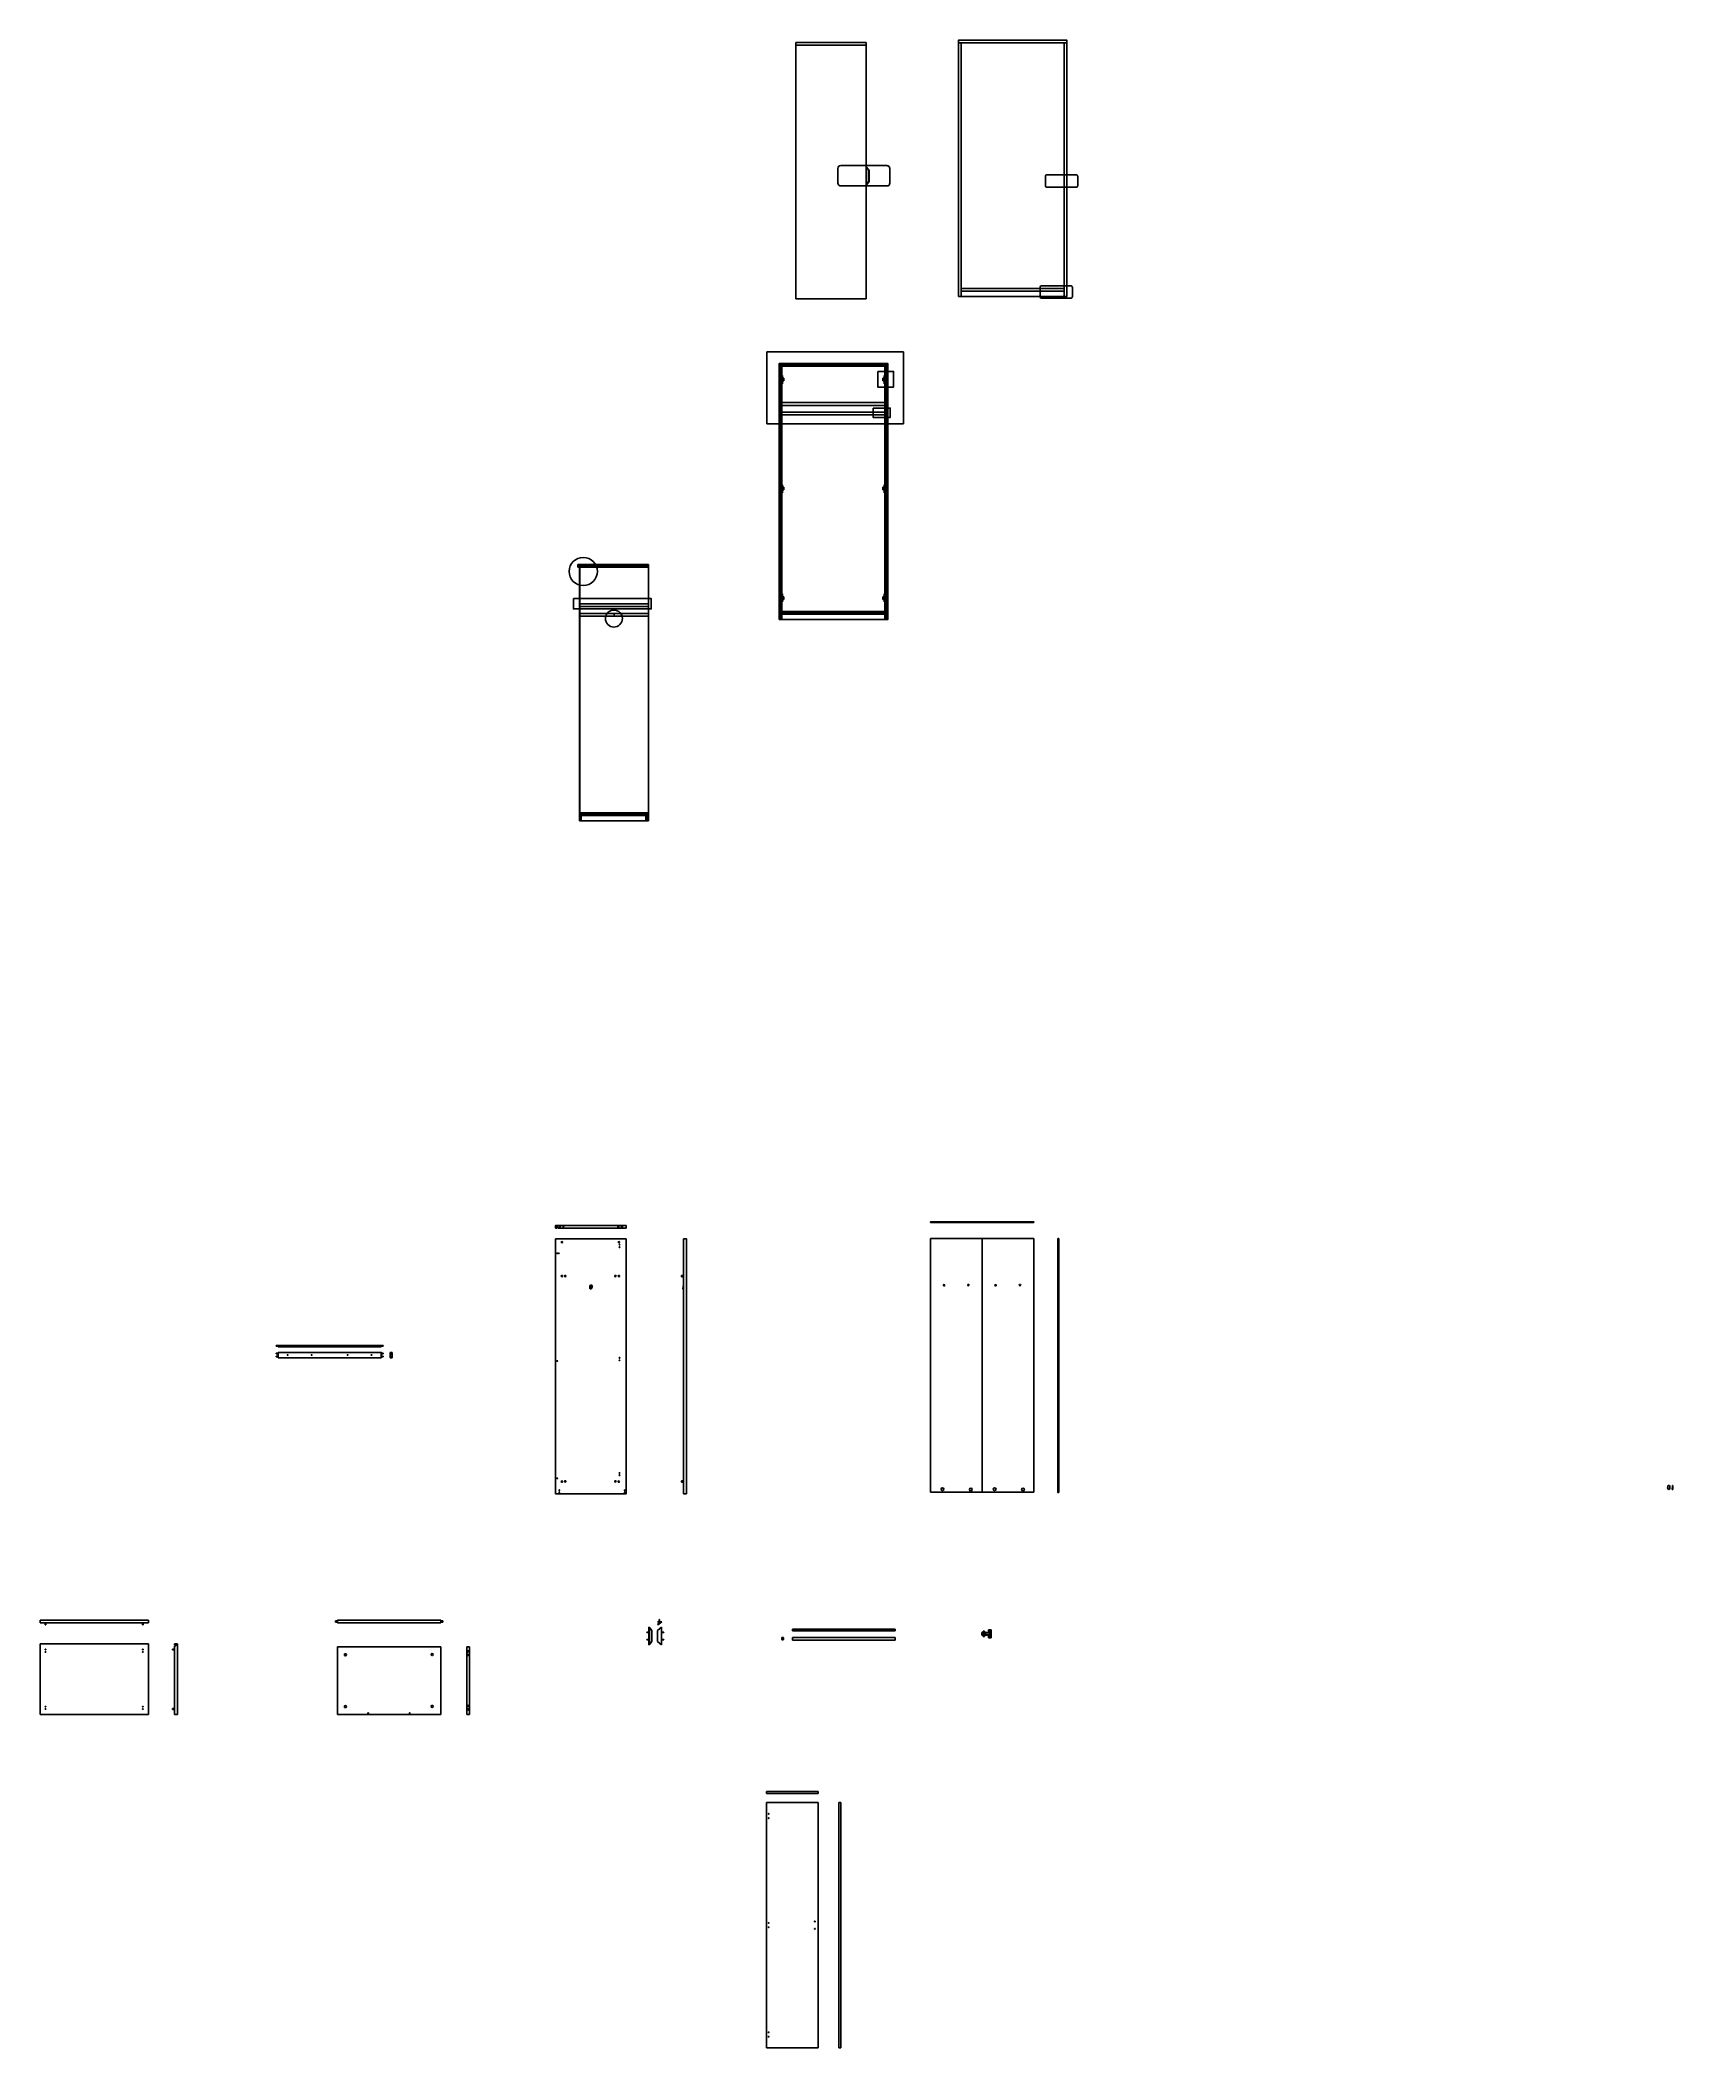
# Model space of a CAD drawing. Header units: millimetres. Extents: x -1607 to 2086, y -1080 to 527.
# Drawn here: x 882 to 2086, y -1080 to 401 of the extents above; entities that cross this region are included whole.
import ezdxf

# ---------------------------------------------------------------- set-up
doc = ezdxf.new("R2010")
doc.units = ezdxf.units.MM
for name, color, linetype in [('Dettagli', 252, 'Continuous'), ('QUOTE', 241, 'Continuous'), ('Simbolo zoom', 140, 'Continuous'), ('Tratteggi', 252, 'Continuous')]:
    doc.layers.add(name, color=color, linetype=linetype)
pattern_1 = [(45, (999.5649, 92.9599), (-0.4490128, 0.4490128), [])]
pattern_2 = [(45, (727.7523, -51.5203), (-0.4490128, 0.4490128), [])]

msp = doc.modelspace()

# ---------------------------------------------------------------- hatches: boundary and pattern name
at = {"layer": 'Tratteggi'}
h = msp.add_hatch(dxfattribs=at)
h.set_pattern_fill('ANSI31', color=256, scale=0.2)
h.set_pattern_definition(pattern_1)
h.paths.add_polyline_path([(1507, 162.5), (1427, 162.5), (1427, 160.5), (1429, 160.5), (1505, 160.5), (1507, 160.5)])
h = msp.add_hatch(dxfattribs=at)
h.set_pattern_fill('ANSI31', color=256, scale=0.2)
h.set_pattern_definition(pattern_1)
h.paths.add_polyline_path([(1429, 160.5), (1505, 160.5), (1505, -26.5), (1507, -26.5), (1507, 162.5), (1427, 162.5), (1427, -26.5), (1429, -26.5)])
h = msp.add_hatch(dxfattribs=at)
h.set_pattern_fill('ANSI31', color=256, scale=0.2)
h.set_pattern_definition(pattern_2)
h.paths.add_polyline_path([(1279.9, -174.9), (1280.9, -174.9), (1280.9, -170.9), (1279.9, -170.9)])
h.paths.add_polyline_path([(1329.5, -170.9), (1328.5, -170.9), (1328.5, -174.9), (1329.5, -174.9)])
h.paths.add_polyline_path([(1330.5, -170.9), (1330.5, -168.9), (1279.9, -168.9), (1279.9, -170.9)])
h.paths.add_polyline_path([(1278.5, 14.1), (1278.5, 12.1), (1279.6, 12.1), (1279.6, 12.3), (1279.9, 12.3), (1279.9, 12.1), (1330.5, 12.1), (1330.5, 14.1)])
h = msp.add_hatch(dxfattribs=at)
h.set_pattern_fill('ANSI31', color=256, scale=0.2)
h.set_pattern_definition(pattern_2)
edge = h.paths.add_edge_path()
edge.add_line((1279.6, 12.3), (1279.6, -174.9))
edge.add_line((1279.9, 12.3), (1279.9, -174.9))
h = msp.add_hatch(dxfattribs=at)
h.set_pattern_fill('ANSI31', color=256, scale=0.2)
h.set_pattern_definition(pattern_1)
h.paths.add_polyline_path([(1505, -20.5), (1429, -20.5), (1429, -22.5), (1505, -22.5)])

# ---------------------------------------------------------------- linework, layer by layer
for p, q in [((1491.2, 399.1), (1439.2, 399.1)), ((1439.2, 399.1), (1439.2, 210.1)), ((1491.2, 397.1), (1439.2, 397.1)), ((1491.2, 210.1), (1491.2, 399.1)), ((1561.2, 398.8), (1559.2, 398.8)), ((1637.2, 398.8), (1639.2, 398.8)), ((1491.2, 307.2), (1491.2, 294.2)), ((1491.4, 307.2), (1491.2, 307.2)), ((1491.4, 294.2), (1491.4, 307.2)), ((1493.4, 304.7), (1491.4, 307.2)), ((1493.3, 304.7), (1491.4, 306.9)), ((1493.4, 296.7), (1491.4, 294.2)), ((1493.2, 296.7), (1491.5, 294.5)), ((1493.4, 304.7), (1493.2, 304.7)), ((1493.2, 304.7), (1493.2, 296.7)), ((1493.2, 296.7), (1493.4, 296.7)), ((1493.4, 300.7), (1493.4, 304.7)), ((1493.4, 300.7), (1493.4, 296.7)), ((1491.2, 294.2), (1491.4, 294.2)), ((1439.2, 210.1), (1491.2, 210.1)), ((1559.2, 211.8), (1559.2, 215.8)), ((1561.2, 217.8), (1637.2, 217.8)), ((1561.2, 215.8), (1637.2, 215.8)), ((1429, 160.5), (1427, 160.5)), ((1429, 153.5), (1429.5, 153.5)), ((1429.5, 153.5), (1429.5, 147.5)), ((1430.5, 151.5), (1429.5, 151.5)), ((1429.5, 149.5), (1430.5, 149.5)), ((1430.5, 149.5), (1430.5, 151.5)), ((1503.5, 149.5), (1503.5, 151.5)), ((1503.5, 151.5), (1504.5, 151.5)), ((1504.5, 149.5), (1503.5, 149.5)), ((1505, 153.5), (1504.5, 153.5)), ((1504.5, 153.5), (1504.5, 147.5)), ((1505, 160.5), (1507, 160.5)), ((1429.5, 147.5), (1429, 147.5)), ((1429, 133.5), (1505, 133.5)), ((1504.5, 147.5), (1505, 147.5)), ((1429, 131.5), (1505, 131.5)), ((1429, 126.5), (1505, 126.5)), ((1429, 124.5), (1505, 124.5)), ((1429, 73), (1429.5, 73)), ((1429.5, 67), (1429, 67)), ((1429.5, 73), (1429.5, 67)), ((1430.5, 71.1), (1429.5, 71.1)), ((1429.5, 69.1), (1430.5, 69.1)), ((1430.5, 69.1), (1430.5, 71.1)), ((1503.5, 69.1), (1503.5, 71.1)), ((1503.5, 71.1), (1504.5, 71.1)), ((1504.5, 69.1), (1503.5, 69.1)), ((1505, 73), (1504.5, 73)), ((1504.5, 73), (1504.5, 67)), ((1504.5, 67), (1505, 67)), ((1330.5, 14.1), (1278.5, 14.1)), ((1278.5, 14.1), (1278.5, 12.1)), ((1279.6, 12.1), (1278.5, 12.1)), ((1279.6, 12.3), (1279.6, -174.9)), ((1279.6, 12.3), (1279.9, 12.3)), ((1279.9, 12.3), (1279.9, -174.9)), ((1330.5, 12.1), (1279.9, 12.1)), ((1330.5, -174.9), (1330.5, 14.1)), ((1429, -7.5), (1429.5, -7.5)), ((1429.5, -13.5), (1429, -13.5)), ((1429.5, -7.5), (1429.5, -13.5)), ((1430.5, -9.6), (1429.5, -9.6)), ((1429.5, -11.6), (1430.5, -11.6)), ((1430.5, -11.6), (1430.5, -9.6)), ((1503.5, -11.6), (1503.5, -9.6)), ((1503.5, -9.6), (1504.5, -9.6)), ((1504.5, -11.6), (1503.5, -11.6)), ((1505, -7.5), (1504.5, -7.5)), ((1504.5, -7.5), (1504.5, -13.5)), ((1504.5, -13.5), (1505, -13.5)), ((1279.9, -14.9), (1330.5, -14.9)), ((1279.9, -16.9), (1330.5, -16.9)), ((1279.9, -21.9), (1330.5, -21.9)), ((1279.9, -23.9), (1330.5, -23.9)), ((1305.2, -21.9), (1305.2, -23.9)), ((1427, -26.5), (1427, -22.5)), ((1429, -20.5), (1505, -20.5)), ((1429, -22.5), (1505, -22.5)), ((1279.6, -174.9), (1280.9, -174.9)), ((1279.9, -168.9), (1330.5, -168.9)), ((1279.9, -170.9), (1330.5, -170.9)), ((1280.9, -170.9), (1280.9, -174.9)), ((1280.9, -174.9), (1330.5, -174.9)), ((1329.5, -170.9), (1328.5, -170.9)), ((1328.5, -170.9), (1328.5, -174.9)), ((1329.5, -174.9), (1329.5, -170.9)), ((1329.5, -170.9), (1329.5, -170.9)), ((1538.7, -471), (1614.7, -471)), ((1262.1, -475.2), (1262.9, -475.2)), ((1262.1, -483.1), (1314.1, -483.1)), ((1262.1, -671.1), (1262.1, -483.1)), ((1262.1, -483.1), (1262.1, -484.1)), ((1262.1, -483.6), (1262.1, -510.6)), ((1262.1, -484.1), (1262.1, -671.1)), ((1263.4, -483.1), (1263.6, -483.1)), ((1263.6, -474.2), (1263.6, -475.2)), ((1263.6, -475.2), (1314.1, -475.2)), ((1314.1, -483.1), (1314.1, -671.1)), ((1357.5, -483.1), (1356.5, -483.1)), ((1356.5, -483.1), (1356.5, -671.1)), ((1358.5, -483.1), (1357.5, -483.1)), ((1538.7, -670), (1538.7, -483)), ((1538.7, -483), (1614.7, -483)), ((1576.7, -483), (1576.7, -670)), ((1614.7, -483), (1614.7, -670)), ((1633, -483), (1633.2, -483)), ((1633.2, -483), (1633.2, -670.3)), ((1057.5, -561.7), (1133.5, -561.7)), ((1057.5, -562.7), (1133.5, -562.7)), ((1140, -566.9), (1141, -566.9)), ((1140, -566.9), (1140, -570.8)), ((1140, -570.8), (1141, -570.8)), ((1141, -566.9), (1141.5, -566.9)), ((1141, -570.8), (1141.5, -570.8)), ((1141.5, -566.9), (1141.5, -570.8)), ((2085.9, -665.1), (2086.1, -665.1)), ((2085.9, -665.1), (2085.9, -666.7)), ((2086.1, -665.1), (2086.1, -668)), ((1262.1, -671.1), (1314.1, -671.1)), ((1356.5, -671.1), (1357.5, -671.1)), ((1357.5, -671.1), (1358.5, -671.1)), ((1614.7, -670), (1538.7, -670)), ((1633, -670.3), (1633.2, -670.3)), ((2082.3, -666.6), (2082.5, -666.6)), ((2083.8, -666.6), (2083.9, -666.6)), ((2085.9, -666.7), (2085.6, -666.7)), ((2085.6, -666.7), (2085.6, -668)), ((2086.1, -668), (2085.6, -668)), ((881.9, -764.3), (961.9, -764.3)), ((881.9, -764.3), (881.9, -766.3)), ((881.9, -766.3), (961.9, -766.3)), ((961.9, -766.3), (961.9, -764.3)), ((1101.3, -764.3), (1177.3, -764.3)), ((1101.3, -766.3), (1101.3, -764.3)), ((1101.3, -766.3), (1177.3, -766.3)), ((1177.3, -766.3), (1177.3, -764.3)), ((1330.9, -769.5), (1330.9, -782.5)), ((1331.1, -769.5), (1330.9, -769.5)), ((1331.1, -782.5), (1331.1, -769.5)), ((1333.1, -772), (1331.1, -769.5)), ((1332.9, -772), (1331.1, -769.8)), ((1340.2, -769.5), (1337.2, -772)), ((1337.3, -765.5), (1340.3, -765.5)), ((1337.3, -765.6), (1337.3, -765.5)), ((1337.3, -765.6), (1340, -765.6)), ((1340, -765.6), (1337.3, -767.6)), ((1337.3, -767.6), (1337.4, -767.8)), ((1337.4, -767.8), (1340.3, -765.6)), ((1340.3, -765.6), (1340.3, -765.5)), ((881.9, -781.9), (881.9, -833.9)), ((961.9, -781.9), (881.9, -781.9)), ((961.9, -833.9), (961.9, -781.9)), ((981.1, -781.9), (981.1, -782.6)), ((983.1, -781.9), (981.1, -781.9)), ((982, -783.3), (981.1, -783.3)), ((981.1, -783.3), (981.1, -833.9)), ((983.1, -781.9), (983.1, -833.9)), ((1101.3, -783.9), (1177.3, -783.9)), ((1101.3, -833.9), (1101.3, -783.9)), ((1177.3, -833.9), (1177.3, -783.9)), ((1196.5, -783.9), (1196.5, -833.9)), ((1196.5, -783.9), (1198.5, -783.9)), ((1198.5, -783.9), (1198.5, -833.9)), ((1330.9, -782.5), (1331.1, -782.5)), ((1333.1, -780), (1331.1, -782.5)), ((1332.9, -780), (1331.1, -782.2)), ((1333.1, -772), (1332.9, -772)), ((1332.9, -772), (1332.9, -780)), ((1332.9, -780), (1333.1, -780)), ((1333.1, -776), (1333.1, -772)), ((1333.1, -776), (1333.1, -780)), ((1337.2, -776), (1337.2, -772)), ((1337.2, -776), (1337.2, -780)), ((1337.2, -780), (1340.2, -782.5)), ((1436.8, -771.1), (1512.5, -771.1)), ((1436.8, -771.1), (1436.8, -772.1)), ((1436.8, -772.1), (1512.5, -772.1)), ((1436.8, -777.1), (1512.5, -777.1)), ((1436.8, -777.1), (1436.8, -779.1)), ((1436.8, -779.1), (1512.5, -779.1)), ((1512.5, -771.1), (1512.5, -772.1)), ((1512.5, -777.1), (1512.5, -779.1)), ((1576.4, -775.4), (1576.4, -773.4)), ((1576.4, -773.4), (1577.4, -773.4)), ((1576.4, -773.4), (1578.4, -773.4)), ((1580.4, -775.4), (1576.4, -775.4)), ((1577.4, -773.4), (1577.4, -772.4)), ((1577.4, -772.4), (1578.4, -772.4)), ((1577.4, -775.4), (1577.4, -776.4)), ((1577.4, -776.4), (1578.4, -776.4)), ((1578.4, -772.4), (1578.4, -773.4)), ((1578.4, -773.4), (1580.4, -773.4)), ((1578.4, -775.4), (1578.4, -776.4)), ((1580.4, -773.4), (1580.4, -773.8)), ((1580.4, -775.1), (1580.4, -775.4)), ((1581.4, -771.4), (1583.4, -771.4)), ((1581.4, -773.8), (1581.4, -771.4)), ((1581.4, -777.4), (1581.4, -775.1)), ((1583.4, -777.4), (1581.4, -777.4)), ((1583.4, -771.4), (1583.4, -777.4)), ((881.9, -833.9), (961.9, -833.9)), ((981.1, -833.9), (983.1, -833.9)), ((1101.3, -833.9), (1177.3, -833.9)), ((1196.5, -833.9), (1198.5, -833.9)), ((1417.6, -892.2), (1417.6, -890.7)), ((1417.6, -890.7), (1455.7, -890.7)), ((1417.6, -892.2), (1455.7, -892.2)), ((1417.7, -898.7), (1417.7, -1079.7)), ((1455.7, -898.7), (1417.7, -898.7)), ((1418.9, -892.2), (1419.1, -892.2)), ((1455.7, -892.2), (1455.7, -890.7)), ((1455.7, -898.7), (1455.7, -1079.7)), ((1470.9, -1079.7), (1470.9, -898.7)), ((1472.4, -898.7), (1470.9, -898.7)), ((1472.4, -1079.7), (1472.4, -898.7)), ((1417.7, -1079.7), (1455.7, -1079.7)), ((1470.9, -1079.7), (1472.4, -1079.7))]:
    msp.add_line(p, q)
for points in [[(1559.2, 211.8), (1559.2, 400.8), (1639.2, 400.8), (1639.2, 211.8), (1559.2, 211.8)], [(1561.2, 211.8), (1561.2, 398.8), (1637.2, 398.8), (1637.2, 211.9)], [(1427, -26.5), (1427, 162.5), (1507, 162.5), (1507, -26.5), (1427, -26.5)], [(1429, -26.5), (1429, 160.5), (1505, 160.5), (1505, -26.5)], [(1262.1, -475.2), (1262.1, -473.2), (1314.1, -473.2), (1314.1, -475.2)], [(1538.7, -471), (1538.7, -470.5), (1614.7, -470.5), (1614.7, -471)], [(1263.6, -474.2), (1262.9, -474.2), (1262.9, -475.2)], [(1357.5, -483.1), (1358.5, -483.1), (1358.5, -671.1)], [(1633, -483), (1632.5, -483), (1632.5, -670.3), (1633, -670.3)], [(1340.2, -782.5), (1340.2, -769.5)], [(982, -782.6), (982, -782.6), (981.1, -782.6)], [(1581.7, -773.8), (1581.7, -773.4), (1582.9, -773.4), (1582.9, -775.6), (1581.7, -775.6), (1581.7, -775.1)]]:
    msp.add_lwpolyline(points)
for points in [[(1057.5, -566.9), (1133.5, -566.9), (1133.5, -570.8), (1057.5, -570.8)], [(1577.3, -774.1), (1578.5, -774.1), (1578.5, -774.8), (1577.3, -774.8)], [(1579.5, -773.8), (1582.2, -773.8), (1582.2, -775.1), (1579.5, -775.1)]]:
    msp.add_lwpolyline(points, close=True)
for points in [[(2083, -664.9, 0.356419), (2082.3, -665.9, 0.065942), (2082.3, -667.3, 0.327771), (2083.1, -667.9, 0.327771)], [(2083, -664.9, -0.487445), (2083.9, -665.8, -0.010432), (2083.9, -667.3, -0.327771), (2083.1, -667.9, -0.327771)], [(2082.5, -666.6, 0.071658), (2082.5, -667.2, 0.325196), (2083.1, -667.7)], [(2083.8, -666.6, -0.071658), (2083.7, -667.2, -0.325196), (2083.1, -667.7)], [(1429.5, -776.9, 0.32127), (1428.9, -777.4, 0.114597), (1428.9, -778.4, 0.325196), (1429.5, -778.9, 0.526304)], [(1429.5, -776.9, -0.32614), (1430.1, -777.4, -0.114597), (1430.1, -778.4, -0.325196), (1429.5, -778.9, -0.526304)]]:
    msp.add_lwpolyline(points, format="xyb")
at = {"layer": 'Dettagli'}
for p, q in [((1355, -510.2), (1355, -511.2)), ((1356.5, -510.2), (1355, -510.2)), ((1355, -511.2), (1356.5, -511.2)), ((1356.2, -517.8), (1356.3, -517.8)), ((1356.2, -518.3), (1356.2, -517.8)), ((1356.5, -511.2), (1356.5, -510.2)), ((1356.5, -517.2), (1356.5, -520.2)), ((1356.3, -518.3), (1356.2, -518.3)), ((1056, -562.4), (1056, -561.9)), ((1056, -561.9), (1057.5, -561.9)), ((1057.5, -562.4), (1056, -562.4)), ((1057.5, -562.7), (1057.5, -561.7)), ((1057.5, -561.9), (1057.5, -562.4)), ((1133.5, -562.7), (1133.5, -561.7)), ((1133.5, -562.4), (1133.5, -561.9)), ((1133.5, -561.9), (1135, -561.9)), ((1135, -562.4), (1133.5, -562.4)), ((1135, -561.9), (1135, -562.4)), ((1056, -568), (1056, -567.5)), ((1056, -567.5), (1057.5, -567.5)), ((1057.5, -568), (1056, -568)), ((1056, -570.1), (1056, -569.6)), ((1056, -569.6), (1057.5, -569.6)), ((1057.5, -570.1), (1056, -570.1)), ((1057.5, -567.5), (1057.5, -568)), ((1057.5, -569.6), (1057.5, -570.1)), ((1133.5, -568), (1133.5, -567.5)), ((1133.5, -567.5), (1135, -567.5)), ((1135, -568), (1133.5, -568)), ((1133.5, -570.1), (1133.5, -569.6)), ((1133.5, -569.6), (1135, -569.6)), ((1135, -570.1), (1133.5, -570.1)), ((1135, -567.5), (1135, -568)), ((1135, -569.6), (1135, -570.1)), ((1355, -661.5), (1355, -662.5)), ((1356.5, -661.5), (1355, -661.5)), ((1355, -662.5), (1356.5, -662.5)), ((1356.5, -662.5), (1356.5, -661.5)), ((885.6, -766.3), (885.6, -767.8)), ((885.6, -767.8), (885.6, -766.3)), ((885.6, -766.3), (886.1, -766.3)), ((886.1, -767.8), (885.6, -767.8)), ((886.1, -766.3), (886.1, -767.8)), ((957.4, -766.3), (957.4, -767.8)), ((957.4, -767.8), (957.4, -766.3)), ((957.4, -766.3), (957.9, -766.3)), ((957.9, -767.8), (957.4, -767.8)), ((957.9, -766.3), (957.9, -767.8)), ((1099.8, -764.8), (1099.8, -765.8)), ((1101.3, -764.8), (1099.8, -764.8)), ((1099.8, -765.8), (1101.3, -765.8)), ((1101.3, -765.8), (1101.3, -764.8)), ((1177.3, -764.8), (1177.3, -765.8)), ((1178.8, -764.8), (1177.3, -764.8)), ((1177.3, -765.8), (1178.8, -765.8)), ((1178.8, -765.8), (1178.8, -764.8)), ((1338.4, -765.5), (1338.5, -763.9)), ((1338.4, -765.6), (1338.4, -765.7)), ((1338.4, -765.7), (1338.7, -765.7)), ((1338.5, -763.9), (1338.6, -763.9)), ((1338.6, -765.5), (1338.6, -763.9)), ((1338.7, -765.7), (1338.7, -765.6)), ((982, -782.6), (982, -783.3)), ((1330.9, -773.2), (1329.4, -773.3)), ((1329.4, -773.3), (1329.4, -773.4)), ((1330.9, -773.4), (1329.4, -773.4)), ((1330.9, -778.7), (1329.4, -778.7)), ((1329.4, -778.7), (1329.4, -778.8)), ((1330.9, -778.8), (1329.4, -778.8)), ((1331.1, -773.2), (1331.2, -773.2)), ((1331.2, -773.5), (1331.1, -773.5)), ((1331.1, -778.6), (1331.2, -778.6)), ((1331.2, -778.9), (1331.1, -778.9)), ((1331.2, -773.2), (1331.2, -773.5)), ((1331.2, -778.6), (1331.2, -778.9)), ((1340.2, -773.2), (1341.9, -773.3)), ((1340.2, -773.4), (1341.9, -773.4)), ((1340.2, -778.6), (1341.9, -778.7)), ((1340.2, -778.8), (1341.9, -778.8)), ((1341.9, -773.3), (1341.9, -773.4)), ((1341.9, -778.7), (1341.9, -778.8)), ((981.1, -785.8), (979.6, -785.8)), ((979.6, -786.3), (979.6, -785.8)), ((979.6, -785.8), (981.1, -785.8)), ((981.1, -786.3), (979.6, -786.3)), ((981.1, -785.8), (981.1, -786.3)), ((979.6, -830.1), (979.6, -829.6)), ((979.6, -829.6), (981.1, -829.6)), ((981.1, -830.1), (979.6, -830.1)), ((981.1, -829.6), (981.1, -830.1)), ((981.1, -830.2), (981.1, -829.7))]:
    msp.add_line(p, q, dxfattribs=at)
for centre, radius in [((1265.4, -474), 0.5), ((1267.9, -474), 0.5), ((1308.4, -474.1), 0.5), ((1311, -474.1), 0.5), ((1266.7, -485.6), 0.5), ((1308.8, -485.6), 0.5), ((1309.2, -487.5), 0.25), ((1263.3, -493.8), 0.25), ((1264.5, -493.8), 0.25), ((1309.2, -489.3), 0.25), ((1266.7, -510.6), 0.5), ((1269.2, -510.6), 0.5), ((1288.1, -518.1), 0.25), ((1306.2, -510.6), 0.5), ((1308.8, -510.6), 0.5), ((1548.6, -517.4), 0.5), ((1566.5, -517.2), 0.5), ((1586.6, -517.4), 0.5), ((1604.6, -517.2), 0.5), ((1288.1, -519.3), 0.25), ((1064.4, -568.8), 0.25), ((1082.1, -568.8), 0.25), ((1108.7, -568.8), 0.25), ((1126.3, -568.8), 0.25), ((1140.7, -568.1), 0.25), ((1140.7, -569.8), 0.25), ((1263.3, -573.2), 0.25), ((1309.2, -570.9), 0.25), ((1309.2, -572.7), 0.25), ((1263.3, -659.7), 0.25), ((1266.7, -662.1), 0.5), ((1269.2, -662), 0.5), ((1306.2, -662), 0.5), ((1308.6, -662.1), 0.5), ((1309.2, -655.8), 0.25), ((1309.2, -657.4), 0.25), ((1264.8, -668.5), 0.25), ((1264.8, -670.1), 0.25), ((1313, -668.6), 0.25), ((1313, -670.2), 0.25), ((1547.4, -667.8), 1), ((1568.3, -668), 1), ((1585.9, -667.8), 1), ((1606.8, -668), 1), ((1576.8, -774.5), 0.258), ((1577.9, -773), 0.258), ((1577.9, -776), 0.258), ((1579, -774.5), 0.258), ((1582.4, -772.3), 0.447), ((1582.4, -776.6), 0.447), ((885.8, -786), 0.25), ((885.8, -787.8), 0.25), ((957.6, -786), 0.25), ((957.6, -787.8), 0.25), ((1107, -789.8), 0.75), ((1171, -789.7), 0.75), ((1197.5, -787.4), 0.5), ((1197.5, -790), 0.5), ((885.8, -828.1), 0.25), ((957.6, -828.1), 0.25), ((1107, -828.1), 0.75), ((1171, -827.9), 0.75), ((1197.4, -827.6), 0.5), ((885.8, -829.9), 0.25), ((957.6, -829.9), 0.25), ((1123.8, -832.9), 0.25), ((1154.4, -832.9), 0.25), ((1197.4, -830.2), 0.5), ((1453.3, -986.5), 0.3), ((1453.3, -992), 0.3)]:
    msp.add_circle(centre, radius, dxfattribs=at)
at = {"layer": 'QUOTE'}
for p, q in [((1356.3, -517.2), (1356.5, -517.2)), ((1356.3, -517.2), (1356.3, -518.9)), ((1356.3, -517.8), (1356.3, -518.3)), ((1287.3, -518.8), (1287.5, -518.8)), ((1288.8, -518.8), (1288.9, -518.8)), ((1356.3, -518.9), (1356, -518.9)), ((1356, -518.9), (1356, -520.2)), ((1356.5, -520.2), (1356, -520.2))]:
    msp.add_line(p, q, dxfattribs=at)
for points in [[(1288, -517.2, 0.356419), (1287.3, -518.1, 0.065942), (1287.3, -519.5, 0.327771), (1288.1, -520.1, 0.327771)], [(1288, -517.2, -0.487445), (1289, -518.1, -0.002437), (1288.9, -519.3, -0.381831), (1288.1, -520.1, -0.327771)], [(1287.5, -518.8, 0.071658), (1287.5, -519.5, 0.325196), (1288.1, -519.9)], [(1288.8, -518.8, -0.071658), (1288.7, -519.5, -0.325196), (1288.1, -519.9)]]:
    msp.add_lwpolyline(points, format="xyb", dxfattribs=at)
for centre in [(1419.2, -907.2), (1419.2, -910.4), (1419.2, -987.6), (1419.2, -990.8), (1419.2, -1068.3), (1419.2, -1071.5)]:
    msp.add_circle(centre, 0.25, dxfattribs=at)
at = {"layer": 'Simbolo zoom'}
for p, q in [((1472.4, 308.3), (1506.5, 308.3)), ((1624.7, 301.5), (1645.9, 301.5)), ((1472.4, 293.4), (1506.5, 293.4)), ((1624.7, 292.3), (1645.8, 292.3)), ((1620.7, 219.7), (1641.9, 219.7)), ((1620.7, 210.5), (1641.9, 210.5))]:
    msp.add_line(p, q, dxfattribs=at)
for points in [[(1470.2, 300.8), (1470.2, 306.3, -0.433709), (1472.4, 308.3, 0.03067)], [(1470.2, 300.9), (1470.2, 295.4, 0.433709), (1472.4, 293.4, -0.03067)], [(1508.6, 300.8), (1508.6, 306.2, 0.433709), (1506.5, 308.2, -0.03067)], [(1508.6, 300.8), (1508.6, 295.4, -0.433709), (1506.5, 293.4, 0.03067)], [(1623.3, 296.9), (1623.3, 300.3, -0.433709), (1624.7, 301.5, 0.03067)], [(1623.3, 297), (1623.3, 293.6, 0.433709), (1624.7, 292.3, -0.03067)], [(1647.2, 296.9), (1647.2, 300.3, 0.433709), (1645.8, 301.5, -0.03067)], [(1647.2, 296.9), (1647.2, 293.6, -0.433709), (1645.8, 292.3, 0.03067)], [(1619.4, 215.1), (1619.4, 218.4, -0.433709), (1620.7, 219.7, 0.03067)], [(1619.4, 215.1), (1619.4, 211.7, 0.433709), (1620.7, 210.5, -0.03067)], [(1643.2, 215), (1643.2, 218.4, 0.433709), (1641.9, 219.7, -0.03067)], [(1643.2, 215.1), (1643.2, 211.7, -0.433709), (1641.9, 210.5, 0.03067)]]:
    msp.add_lwpolyline(points, format="xyb", dxfattribs=at)
for points in [[(1417.9, 170.9), (1518.6, 170.9), (1518.6, 117.9), (1417.9, 117.9)], [(1499.7, 156.6), (1511.3, 156.6), (1511.3, 145), (1499.7, 145)], [(1496.2, 129.5), (1508.9, 129.5), (1508.9, 122.6), (1496.2, 122.6)], [(1275.2, -11), (1332.6, -11), (1332.6, -18.6), (1275.2, -18.6)]]:
    msp.add_lwpolyline(points, close=True, dxfattribs=at)
for centre, radius in [((1282.5, 9), 10.4), ((1305.1, -25.7), 6.24)]:
    msp.add_circle(centre, radius, dxfattribs=at)

doc.saveas('drawing.dxf')
